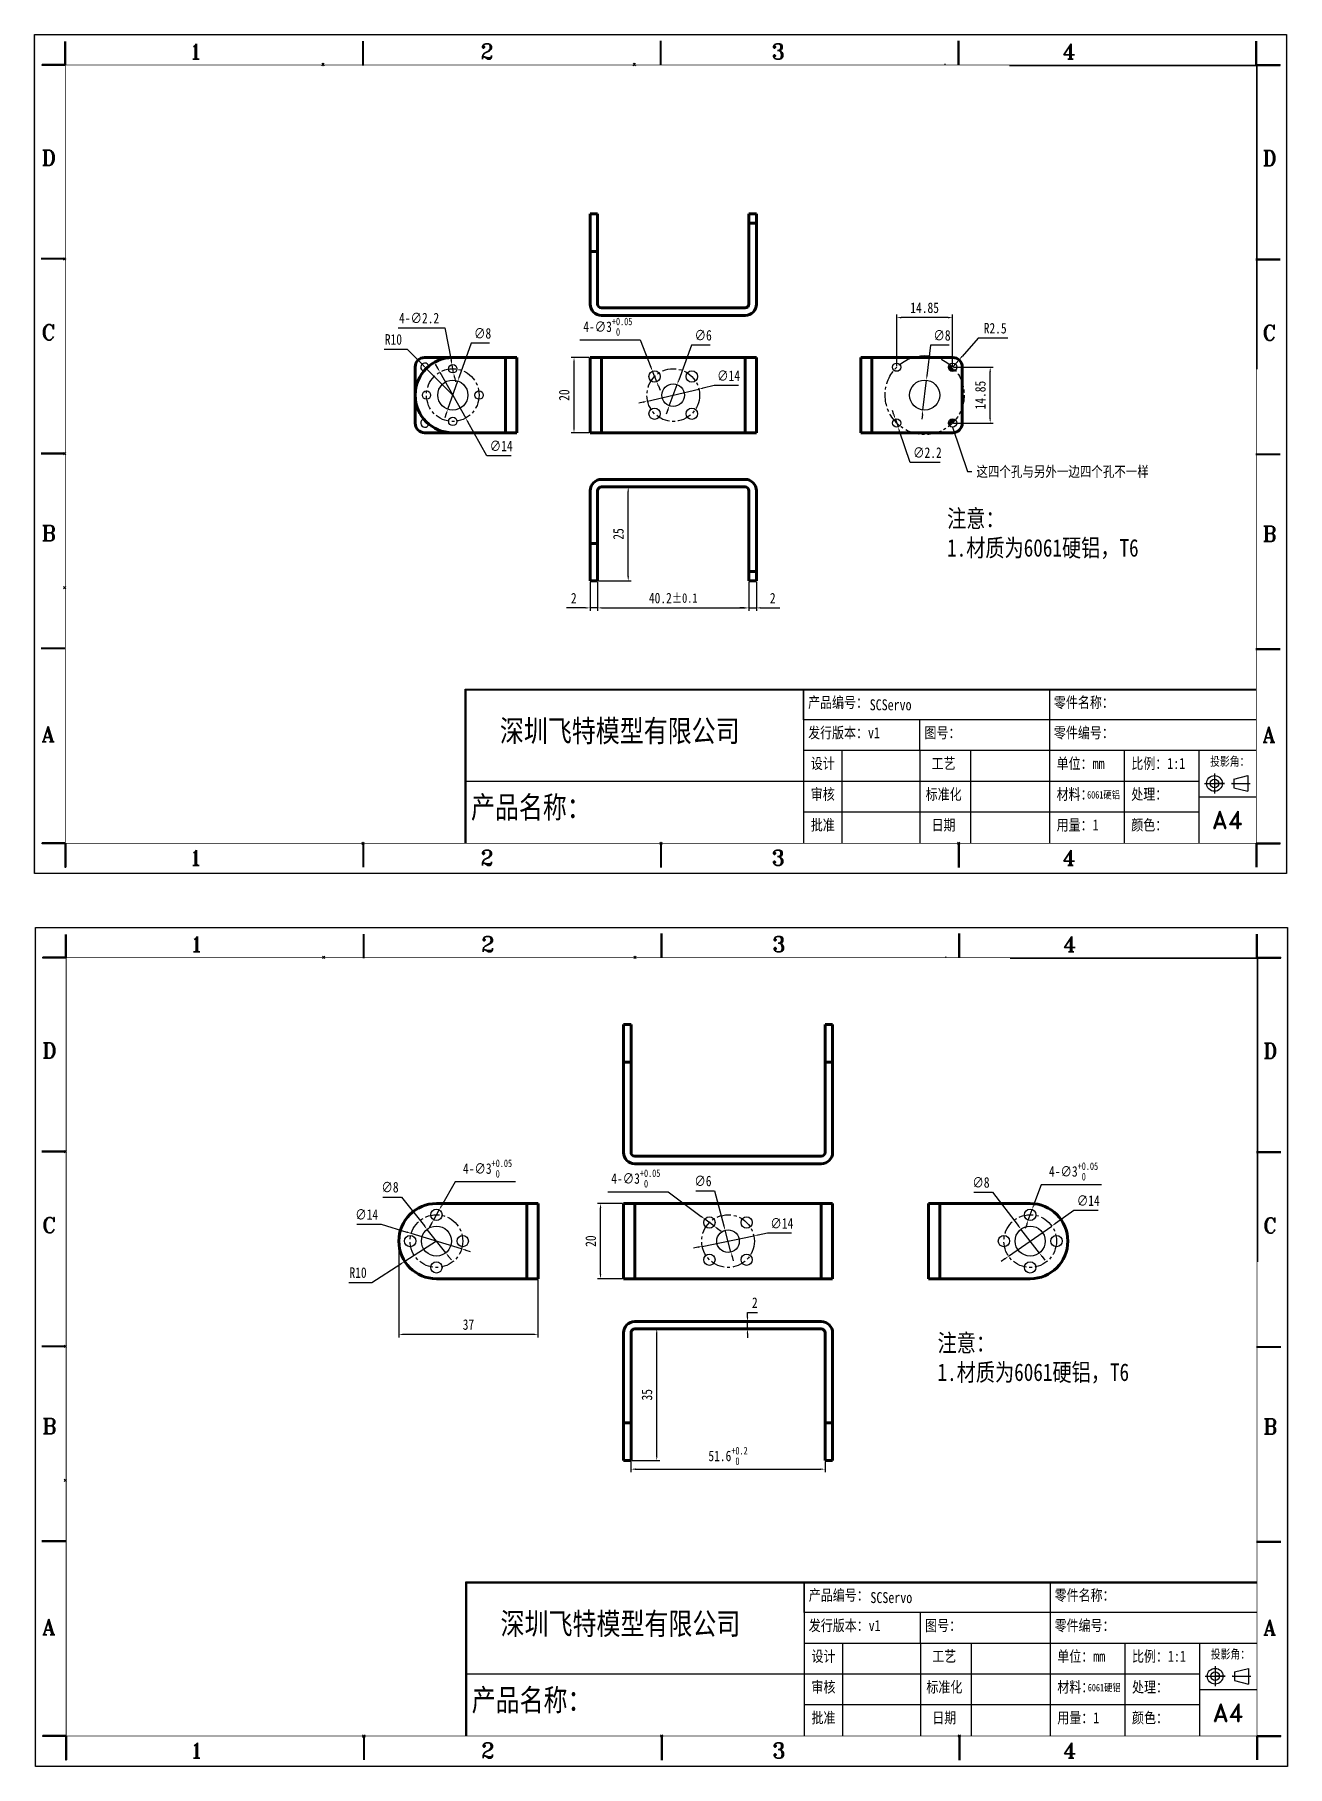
# Model space of a CAD drawing. Header units: millimetres. Extents: x 972 to 22744, y 47 to 2548.
# Drawn here: x 22411 to 22744.1, y 1638.7 to 2099.2 of the extents above; entities outside this region: 4.
import ezdxf

# ---------------------------------------------------------------- set-up
doc = ezdxf.new("R2010")
doc.units = ezdxf.units.MM
doc.header["$LTSCALE"] = 10
doc.header["$PDMODE"] = 3
doc.header["$PDSIZE"] = 0.3125
doc.linetypes.add('CENTER', pattern=[0.6, 0.375, -0.075, 0.075, -0.075])
doc.layers.get('0').update_dxf_attribs({"linetype": 'CONTINUOUS'})
doc.layers.get('Defpoints').update_dxf_attribs({"linetype": 'CONTINUOUS'})
for name, color, linetype in [('02___PRT_ALL_AXES', 7, 'CONTINUOUS'), ('1轮廓实线层', 7, 'CONTINUOUS'), ('Layer1', 7, 'CONTINUOUS')]:
    doc.layers.add(name, color=color, linetype=linetype)
doc.layers.add('7_ALL_FEATURES', color=7, linetype='CONTINUOUS', lineweight=100)
doc.layers.add('图框', color=7, linetype='CONTINUOUS', lineweight=30)
doc.styles.add('ROMAND', font='romand.shx')
doc.styles.add('ROMANT', font='romant.shx')
doc.styles.get("Standard").update_dxf_attribs({"font": 'txt', "width": 0.8})
doc.styles.add('TH_GBDIM', font='romans.shx', dxfattribs={"width": 0.8, "bigfont": 'gbcbig.shx'})
doc.dimstyles.new('lqq', dxfattribs={"dimscale": 0.8, "dimtxt": 3.5, "dimasz": 1.5, "dimexe": 1, "dimexo": 0.3, "dimgap": 1.5, "dimtad": 1, "dimtoh": 1, "dimdsep": 46, "dimtxsty": 'Standard', "dimcen": 2.5, "dimclrd": 4, "dimclre": 4, "dimclrt": 3, "dimazin": 2, "dimtfac": 0.714286, "dimtmove": 0, "dimatfit": 3, "dimfxl": 0, "dimtolj": 1, "dimtzin": 0, "dimlwd": -1, "dimlwe": -1, "dimarcsym": 0})

msp = doc.modelspace()

# ---------------------------------------------------------------- texts
at = {"lineweight": -3}
for s, height, style, p in [('1', 4.088, 'ROMANT', (22452.189, 2092.669)), ('2', 4.088, 'ROMANT', (22529.578, 2092.669)), ('3', 4.088, 'ROMANT', (22606.966, 2092.669)), ('4', 4.088, 'ROMANT', (22684.355, 2092.669)), ('D', 4.088, 'ROMANT', (22412.877, 2064.415)), ('D', 4.088, 'ROMANT', (22737.506, 2064.298)), ('C', 4.088, 'ROMANT', (22412.877, 2017.982)), ('C', 4.088, 'ROMANT', (22737.506, 2017.865)), ('B', 4.088, 'ROMANT', (22412.877, 1964.54)), ('B', 4.088, 'ROMANT', (22737.506, 1964.423)), ('A', 4.088, 'ROMANT', (22412.877, 1911.098)), ('A', 4.088, 'ROMANT', (22737.506, 1910.981)), ('A4', 4.6725, 'ROMAND', (22724.219, 1888.033)), ('1', 4.088, 'ROMANT', (22452.189, 1878.261)), ('2', 4.088, 'ROMANT', (22529.578, 1878.261)), ('3', 4.088, 'ROMANT', (22606.966, 1878.261)), ('4', 4.088, 'ROMANT', (22684.355, 1878.261)), ('1', 4.088, 'ROMANT', (22452.376, 1855.243)), ('2', 4.088, 'ROMANT', (22529.764, 1855.243)), ('3', 4.088, 'ROMANT', (22607.153, 1855.243)), ('4', 4.088, 'ROMANT', (22684.541, 1855.243)), ('D', 4.088, 'ROMANT', (22413.063, 1826.989)), ('D', 4.088, 'ROMANT', (22737.693, 1826.873)), ('C', 4.088, 'ROMANT', (22413.063, 1780.556)), ('C', 4.088, 'ROMANT', (22737.693, 1780.44)), ('B', 4.088, 'ROMANT', (22413.063, 1727.115)), ('B', 4.088, 'ROMANT', (22737.693, 1726.998)), ('A', 4.088, 'ROMANT', (22413.063, 1673.673)), ('A', 4.088, 'ROMANT', (22737.693, 1673.556)), ('A4', 4.6725, 'ROMAND', (22724.405, 1650.608)), ('1', 4.088, 'ROMANT', (22452.376, 1640.836)), ('2', 4.088, 'ROMANT', (22529.764, 1640.836)), ('3', 4.088, 'ROMANT', (22607.153, 1640.836)), ('4', 4.088, 'ROMANT', (22684.541, 1640.836))]:
    msp.add_text(s, height=height, dxfattribs=dict(at, style=style)).set_placement(p)
at = {"lineweight": -3, "attachment_point": 1}
for s, insert, char_height, width in [('{\\fSimSun|b0|i0|c134|p2;注意：\\P1.材质为6061硬铝，}T6', (22653.655, 1972.842), 4.67251, 64.35422), ('\\f宋体|b0|i0|c134|p2;产品编号：', (22616.694, 1923.066), 2.92032, 23.36256), ('SCServo', (22633.085, 1922.429), 2.9203, 23.36256), ('{\\fSimSun|b0|i0|c134|p2;零件名称：}', (22682.066, 1923.066), 2.92032, 40.22139), ('{\\fSimSun|b0|i0|c134|p2;深圳飞特模型有限公司}', (22534.752, 1916.946), 5.84064, 69.36788), ('{\\fSimSun|b0|i0|c134|p2;发行版本：}v1{\\fSimSun|b0|i0|c134|p2;}', (22616.694, 1915.006), 2.92032, 23.36256), ('\\f宋体|b0|i0|c134|p2;图号：', (22647.64, 1915.006), 2.92032, 23.36256), ('\\f宋体|b0|i0|c134|p2;零件编号：', (22682.066, 1915.006), 2.92032, 23.36256), ('\\f宋体|b0|i0|c134|p2;设计', (22617.413, 1906.829), 2.92032, 23.36256), ('\\f宋体|b0|i0|c134|p2;工艺', (22649.529, 1906.829), 2.92032, 23.36256), ('{\\fSimSun|b0|i0|c134|p2;单位：}mm{\\fSimSun|b0|i0|c134|p2;}', (22682.785, 1906.829), 2.92032, 23.36256), ('{\\fSimSun|b0|i0|c134|p2;比例：1:1}', (22702.643, 1906.829), 2.92032, 23.36256), ('\\f宋体|b0|i0|c134|p2;投影角：', (22723.586, 1907.086), 2.33626, 23.36256), ('\\f宋体|b0|i0|c134|p2;产品名称：', (22527.054, 1896.651), 5.84064, 69.36788), ('\\f宋体|b0|i0|c134|p2;审核', (22617.413, 1898.652), 2.92032, 23.36256), ('\\f宋体|b0|i0|c134|p2;标准化', (22647.971, 1898.652), 2.92032, 23.36256), ('{\\fSimSun|b0|i0|c134|p2;材料：}', (22682.785, 1898.652), 2.92032, 23.36256), ('{\\fSimSun|b0|i0|c134|p2;6061硬铝}', (22690.894, 1898.023), 1.98582, 15.88654), ('\\f宋体|b0|i0|c134|p2;处理：', (22702.643, 1898.652), 2.92032, 23.36256), ('\\f宋体|b0|i0|c134|p2;批准', (22617.413, 1890.475), 2.92032, 23.36256), ('\\f宋体|b0|i0|c134|p2;日期', (22649.529, 1890.475), 2.92032, 23.36256), ('{\\fSimSun|b0|i0|c134|p2;用量：1}', (22682.785, 1890.475), 2.92032, 23.36256), ('\\f宋体|b0|i0|c134|p2;颜色：', (22702.643, 1890.475), 2.92032, 23.36256), ('{\\fSimSun|b0|i0|c134|p2;注意：\\P1.材质为6061硬铝，}T6', (22651.122, 1753.608), 4.67251, 64.35422), ('\\f宋体|b0|i0|c134|p2;产品编号：', (22616.88, 1685.641), 2.92032, 23.36256), ('{\\fSimSun|b0|i0|c134|p2;零件名称：}', (22682.252, 1685.641), 2.92032, 40.22139), ('SCServo', (22633.272, 1685.003), 2.9203, 23.36256), ('{\\fSimSun|b0|i0|c134|p2;深圳飞特模型有限公司}', (22534.939, 1679.52), 5.84064, 69.36788), ('{\\fSimSun|b0|i0|c134|p2;发行版本：}v1{\\fSimSun|b0|i0|c134|p2;}', (22616.88, 1677.581), 2.92032, 23.36256), ('\\f宋体|b0|i0|c134|p2;图号：', (22647.826, 1677.581), 2.92032, 23.36256), ('\\f宋体|b0|i0|c134|p2;零件编号：', (22682.252, 1677.581), 2.92032, 23.36256), ('\\f宋体|b0|i0|c134|p2;设计', (22617.599, 1669.404), 2.92032, 23.36256), ('\\f宋体|b0|i0|c134|p2;工艺', (22649.715, 1669.404), 2.92032, 23.36256), ('{\\fSimSun|b0|i0|c134|p2;单位：}mm{\\fSimSun|b0|i0|c134|p2;}', (22682.971, 1669.404), 2.92032, 23.36256), ('{\\fSimSun|b0|i0|c134|p2;比例：1:1}', (22702.83, 1669.404), 2.92032, 23.36256), ('\\f宋体|b0|i0|c134|p2;投影角：', (22723.772, 1669.66), 2.33626, 23.36256), ('\\f宋体|b0|i0|c134|p2;产品名称：', (22527.241, 1659.226), 5.84064, 69.36788), ('\\f宋体|b0|i0|c134|p2;审核', (22617.599, 1661.227), 2.92032, 23.36256), ('\\f宋体|b0|i0|c134|p2;标准化', (22648.157, 1661.227), 2.92032, 23.36256), ('{\\fSimSun|b0|i0|c134|p2;材料：}', (22682.971, 1661.227), 2.92032, 23.36256), ('{\\fSimSun|b0|i0|c134|p2;6061硬铝}', (22691.081, 1660.598), 1.98582, 15.88654), ('\\f宋体|b0|i0|c134|p2;处理：', (22702.83, 1661.227), 2.92032, 23.36256), ('\\f宋体|b0|i0|c134|p2;批准', (22617.599, 1653.05), 2.92032, 23.36256), ('\\f宋体|b0|i0|c134|p2;日期', (22649.715, 1653.05), 2.92032, 23.36256), ('{\\fSimSun|b0|i0|c134|p2;用量：1}', (22682.971, 1653.05), 2.92032, 23.36256), ('\\f宋体|b0|i0|c134|p2;颜色：', (22702.83, 1653.05), 2.92032, 23.36256)]:
    msp.add_mtext(s, dxfattribs=dict(at, insert=insert, char_height=char_height, width=width))
at = {"layer": '1轮廓实线层', "color": 3, "lineweight": -3, "char_height": 3.5, "style": 'TH_GBDIM'}
for insert, attachment_point in [((18923.57, 2547.887), 9), ((7021.981, 2158.496), 1), ((971.716, 241.601), 9), ((2488.735, 47.001), 9)]:
    msp.add_mtext('\\A1;', dxfattribs=dict(at, insert=insert, attachment_point=attachment_point))
at = {"layer": '1轮廓实线层', "color": 3, "lineweight": -3, "insert": (22661.458, 1984.401), "char_height": 2.8, "attachment_point": 1}
msp.add_mtext('{\\fSimSun|b0|i0|c134|p54;这四个孔与另外一边四个孔不一样}', dxfattribs=at)

# ---------------------------------------------------------------- blocks, each defined once
blk = doc.blocks.new('*D11')
at = {"layer": '1轮廓实线层', "color": 4}
for p, q in [((22518.22, 2010.48), (22517.63, 2011.53)), ((22518.8, 2009.43), (22525.66, 1997.22)), ((22531.28, 1987.21), (22526.24, 1996.18)), ((22537.71, 1987.21), (22531.28, 1987.21))]:
    blk.add_line(p, q, dxfattribs=at)
at = {"layer": '1轮廓实线层', "color": 4, "lineweight": -3}
for points in [[(22518.39, 2010.58), (22518.04, 2010.38), (22518.8, 2009.43)], [(22526.42, 1996.28), (22526.07, 1996.08), (22525.66, 1997.22)]]:
    blk.add_solid(points, dxfattribs=at)
at = {"layer": 'Defpoints', "color": 0, "lineweight": -3}
for p in [(22518.8, 2009.43), (22525.66, 1997.22)]:
    blk.add_point(p, dxfattribs=at)
at = {"layer": '1轮廓实线层', "color": 3, "lineweight": -3, "insert": (22535.09, 1989.81), "char_height": 2.8, "attachment_point": 5}
blk.add_mtext('\\A1;∅14', dxfattribs=at)
blk = doc.blocks.new('*D12')
at = {"layer": '1轮廓实线层', "color": 4}
for p, q in [((22561.98, 1978.9), (22569.67, 1978.9)), ((22568.87, 1955.1), (22568.87, 1977.7)), ((22560.98, 1953.9), (22569.67, 1953.9))]:
    blk.add_line(p, q, dxfattribs=at)
at = {"layer": '1轮廓实线层', "color": 4, "lineweight": -3}
for points in [[(22568.67, 1977.7), (22569.07, 1977.7), (22568.87, 1978.9)], [(22568.67, 1955.1), (22569.07, 1955.1), (22568.87, 1953.9)]]:
    blk.add_solid(points, dxfattribs=at)
at = {"layer": 'Defpoints', "color": 0, "lineweight": -3}
for p in [(22561.74, 1978.9), (22568.87, 1978.9), (22560.74, 1953.9)]:
    blk.add_point(p, dxfattribs=at)
at = {"layer": '1轮廓实线层', "color": 3, "lineweight": -3, "insert": (22566.27, 1966.4), "char_height": 2.8, "attachment_point": 5, "rotation": 90}
blk.add_mtext('\\A1;25', dxfattribs=at)
blk = doc.blocks.new('*D13')
at = {"layer": '1轮廓实线层', "color": 4}
for p, q in [((22556.02, 2017.99), (22572.05, 2017.99)), ((22572.05, 2017.99), (22574.9, 2010.79)), ((22576.44, 2006.88), (22575.34, 2009.67)), ((22576.88, 2005.77), (22577.33, 2004.65))]:
    blk.add_line(p, q, dxfattribs=at)
at = {"layer": '1轮廓实线层', "color": 4, "lineweight": -3}
for points in [[(22575.08, 2010.86), (22574.71, 2010.72), (22575.34, 2009.67)], [(22577.07, 2005.84), (22576.7, 2005.69), (22576.44, 2006.88)]]:
    blk.add_solid(points, dxfattribs=at)
at = {"layer": 'Defpoints', "color": 0, "lineweight": -3}
for p in [(22575.34, 2009.67), (22576.44, 2006.88)]:
    blk.add_point(p, dxfattribs=at)
at = {"layer": '1轮廓实线层', "color": 3, "lineweight": -3, "insert": (22563.44, 2021.52), "char_height": 2.8, "attachment_point": 5}
blk.add_mtext('\\A1;4-∅3{\\H2.000001;\\S+0.05^  0;}', dxfattribs=at)
blk = doc.blocks.new('*D14')
at = {"layer": '1轮廓实线层', "color": 4}
for p, q in [((22574.03, 2001.73), (22587.66, 2004.93)), ((22591.74, 2005.89), (22588.82, 2005.2)), ((22598.17, 2005.89), (22591.74, 2005.89)), ((22572.86, 2001.45), (22571.69, 2001.18))]:
    blk.add_line(p, q, dxfattribs=at)
at = {"layer": '1轮廓实线层', "color": 4, "lineweight": -3}
for points in [[(22588.78, 2005.4), (22588.87, 2005.01), (22587.66, 2004.93)], [(22572.81, 2001.65), (22572.9, 2001.26), (22574.03, 2001.73)]]:
    blk.add_solid(points, dxfattribs=at)
at = {"layer": 'Defpoints', "color": 0, "lineweight": -3}
for p in [(22587.66, 2004.93), (22574.03, 2001.73)]:
    blk.add_point(p, dxfattribs=at)
at = {"layer": '1轮廓实线层', "color": 3, "lineweight": -3, "insert": (22595.55, 2008.49), "char_height": 2.8, "attachment_point": 5}
blk.add_mtext('\\A1;∅14', dxfattribs=at)
blk = doc.blocks.new('*D15')
at = {"layer": '1轮廓实线层', "color": 4}
for p, q in [((22585.74, 2016.63), (22582.29, 2007.27)), ((22590.67, 2016.63), (22585.74, 2016.63)), ((22579.8, 2000.51), (22581.88, 2006.14)), ((22579.39, 1999.39), (22578.97, 1998.26))]:
    blk.add_line(p, q, dxfattribs=at)
at = {"layer": '1轮廓实线层', "color": 4, "lineweight": -3}
for points in [[(22582.1, 2007.34), (22582.48, 2007.2), (22581.88, 2006.14)], [(22579.2, 1999.46), (22579.58, 1999.32), (22579.8, 2000.51)]]:
    blk.add_solid(points, dxfattribs=at)
at = {"layer": 'Defpoints', "color": 0, "lineweight": -3}
for p in [(22581.88, 2006.14), (22579.8, 2000.51)]:
    blk.add_point(p, dxfattribs=at)
at = {"layer": '1轮廓实线层', "color": 3, "lineweight": -3, "insert": (22588.81, 2019.23), "char_height": 2.8, "attachment_point": 5}
blk.add_mtext('\\A1;∅6', dxfattribs=at)
blk = doc.blocks.new('*D16')
at = {"layer": '1轮廓实线层', "color": 4}
for p, q in [((22661.89, 2018.5), (22657.63, 2013.62)), ((22669.81, 2018.5), (22661.89, 2018.5)), ((22655.19, 2010.83), (22656.84, 2012.71))]:
    blk.add_line(p, q, dxfattribs=at)
at = {"layer": '1轮廓实线层', "color": 4, "lineweight": -3}
blk.add_solid([(22657.48, 2013.75), (22657.78, 2013.48), (22656.84, 2012.71)], dxfattribs=at)
at = {"layer": 'Defpoints', "color": 0, "lineweight": -3}
for p in [(22656.84, 2012.71), (22655.19, 2010.83)]:
    blk.add_point(p, dxfattribs=at)
at = {"layer": '1轮廓实线层', "color": 3, "lineweight": -3, "insert": (22666.45, 2021.1), "char_height": 2.8, "attachment_point": 5}
blk.add_mtext('\\A1;R2.5', dxfattribs=at)
blk = doc.blocks.new('*D17')
at = {"layer": '1轮廓实线层', "color": 4}
for p, q in [((22639.52, 1998.08), (22639.13, 1999.21)), ((22639.91, 1996.94), (22640.62, 1994.86)), ((22643.86, 1985.42), (22641.01, 1993.73)), ((22651.78, 1985.42), (22643.86, 1985.42))]:
    blk.add_line(p, q, dxfattribs=at)
at = {"layer": '1轮廓实线层', "color": 4, "lineweight": -3}
for points in [[(22639.71, 1998.14), (22639.33, 1998.01), (22639.91, 1996.94)], [(22641.2, 1993.79), (22640.82, 1993.66), (22640.62, 1994.86)]]:
    blk.add_solid(points, dxfattribs=at)
at = {"layer": 'Defpoints', "color": 0, "lineweight": -3}
for p in [(22639.91, 1996.94), (22640.62, 1994.86)]:
    blk.add_point(p, dxfattribs=at)
at = {"layer": '1轮廓实线层', "color": 3, "lineweight": -3, "insert": (22648.42, 1988.02), "char_height": 2.8, "attachment_point": 5}
blk.add_mtext('\\A1;∅2.2', dxfattribs=at)
blk = doc.blocks.new('*D18')
at = {"layer": '1轮廓实线层', "color": 4}
for p, q in [((22640.27, 2010.99), (22640.27, 2024.74)), ((22653.92, 2023.94), (22641.47, 2023.94)), ((22655.12, 2010.99), (22655.12, 2024.74))]:
    blk.add_line(p, q, dxfattribs=at)
at = {"layer": '1轮廓实线层', "color": 4, "lineweight": -3}
for points in [[(22641.47, 2024.14), (22641.47, 2023.74), (22640.27, 2023.94)], [(22653.92, 2024.14), (22653.92, 2023.74), (22655.12, 2023.94)]]:
    blk.add_solid(points, dxfattribs=at)
at = {"layer": 'Defpoints', "color": 0, "lineweight": -3}
for p in [(22640.27, 2023.94), (22640.27, 2010.75), (22655.12, 2010.75)]:
    blk.add_point(p, dxfattribs=at)
at = {"layer": '1轮廓实线层', "color": 3, "lineweight": -3, "insert": (22647.69, 2026.54), "char_height": 2.8, "attachment_point": 5}
blk.add_mtext('\\A1;14.85', dxfattribs=at)
blk = doc.blocks.new('*D19')
at = {"layer": '1轮廓实线层', "color": 4}
for p, q in [((22655.36, 2010.75), (22665.92, 2010.75)), ((22665.12, 1997.1), (22665.12, 2009.55)), ((22655.36, 1995.9), (22665.92, 1995.9))]:
    blk.add_line(p, q, dxfattribs=at)
at = {"layer": '1轮廓实线层', "color": 4, "lineweight": -3}
for points in [[(22664.92, 2009.55), (22665.32, 2009.55), (22665.12, 2010.75)], [(22664.92, 1997.1), (22665.32, 1997.1), (22665.12, 1995.9)]]:
    blk.add_solid(points, dxfattribs=at)
at = {"layer": 'Defpoints', "color": 0, "lineweight": -3}
for p in [(22655.12, 2010.75), (22665.12, 2010.75), (22655.12, 1995.9)]:
    blk.add_point(p, dxfattribs=at)
at = {"layer": '1轮廓实线层', "color": 3, "lineweight": -3, "insert": (22662.52, 2003.33), "char_height": 2.8, "attachment_point": 5, "rotation": 90}
blk.add_mtext('\\A1;14.85', dxfattribs=at)
blk = doc.blocks.new('*D20')
at = {"layer": '1轮廓实线层', "color": 4}
for p, q in [((22649.24, 2016.6), (22648.3, 2008.49)), ((22654.18, 2016.6), (22649.24, 2016.6)), ((22647.23, 1999.36), (22648.16, 2007.3)), ((22647.09, 1998.16), (22646.95, 1996.97))]:
    blk.add_line(p, q, dxfattribs=at)
at = {"layer": '1轮廓实线层', "color": 4, "lineweight": -3}
for points in [[(22648.1, 2008.52), (22648.49, 2008.47), (22648.16, 2007.3)], [(22646.89, 1998.19), (22647.29, 1998.14), (22647.23, 1999.36)]]:
    blk.add_solid(points, dxfattribs=at)
at = {"layer": 'Defpoints', "color": 0, "lineweight": -3}
for p in [(22648.16, 2007.3), (22647.23, 1999.36)]:
    blk.add_point(p, dxfattribs=at)
at = {"layer": '1轮廓实线层', "color": 3, "lineweight": -3, "insert": (22652.31, 2019.2), "char_height": 2.8, "attachment_point": 5}
blk.add_mtext('\\A1;∅8', dxfattribs=at)
blk = doc.blocks.new('*D21')
at = {"layer": '1轮廓实线层', "color": 4}
for p, q in [((22504.01, 2015.52), (22510.06, 2015.52)), ((22510.06, 2015.52), (22514.32, 2011.26)), ((22522.23, 2003.33), (22515.17, 2010.41))]:
    blk.add_line(p, q, dxfattribs=at)
at = {"layer": '1轮廓实线层', "color": 4, "lineweight": -3}
blk.add_solid([(22514.46, 2011.4), (22514.18, 2011.11), (22515.17, 2010.41)], dxfattribs=at)
at = {"layer": 'Defpoints', "color": 0, "lineweight": -3}
for p in [(22515.17, 2010.41), (22522.23, 2003.33)]:
    blk.add_point(p, dxfattribs=at)
at = {"layer": '1轮廓实线层', "color": 3, "lineweight": -3, "insert": (22506.44, 2018.12), "char_height": 2.8, "attachment_point": 5}
blk.add_mtext('\\A1;R10', dxfattribs=at)
blk = doc.blocks.new('*D22')
at = {"layer": '1轮廓实线层', "color": 4}
for p, q in [((22507.67, 2021.2), (22520.07, 2021.2)), ((22520.07, 2021.2), (22521.78, 2012.58)), ((22522.45, 2009.25), (22522.02, 2011.41)), ((22522.68, 2008.07), (22522.91, 2006.9))]:
    blk.add_line(p, q, dxfattribs=at)
at = {"layer": '1轮廓实线层', "color": 4, "lineweight": -3}
for points in [[(22521.98, 2012.62), (22521.58, 2012.55), (22522.02, 2011.41)], [(22522.88, 2008.11), (22522.48, 2008.03), (22522.45, 2009.25)]]:
    blk.add_solid(points, dxfattribs=at)
at = {"layer": 'Defpoints', "color": 0, "lineweight": -3}
for p in [(22522.02, 2011.41), (22522.45, 2009.25)]:
    blk.add_point(p, dxfattribs=at)
at = {"layer": '1轮廓实线层', "color": 3, "lineweight": -3, "insert": (22513.27, 2023.8), "char_height": 2.8, "attachment_point": 5}
blk.add_mtext('\\A1;4-∅2.2', dxfattribs=at)
blk = doc.blocks.new('*D23')
at = {"layer": '1轮廓实线层', "color": 4}
for p, q in [((22527.09, 2017.13), (22523.96, 2008.23)), ((22532.02, 2017.13), (22527.09, 2017.13)), ((22520.9, 1999.56), (22523.56, 2007.1)), ((22520.5, 1998.42), (22520.11, 1997.29))]:
    blk.add_line(p, q, dxfattribs=at)
at = {"layer": '1轮廓实线层', "color": 4, "lineweight": -3}
for points in [[(22523.77, 2008.3), (22524.14, 2008.17), (22523.56, 2007.1)], [(22520.32, 1998.49), (22520.69, 1998.36), (22520.9, 1999.56)]]:
    blk.add_solid(points, dxfattribs=at)
at = {"layer": 'Defpoints', "color": 0, "lineweight": -3}
for p in [(22523.56, 2007.1), (22520.9, 1999.56)]:
    blk.add_point(p, dxfattribs=at)
at = {"layer": '1轮廓实线层', "color": 3, "lineweight": -3, "insert": (22530.15, 2019.73), "char_height": 2.8, "attachment_point": 5}
blk.add_mtext('\\A1;∅8', dxfattribs=at)
blk = doc.blocks.new('*D24')
at = {"layer": '1轮廓实线层', "color": 4}
for p, q in [((22558.5, 2013.33), (22553.66, 2013.33)), ((22554.46, 1994.53), (22554.46, 2012.13)), ((22558.5, 1993.33), (22553.66, 1993.33))]:
    blk.add_line(p, q, dxfattribs=at)
at = {"layer": '1轮廓实线层', "color": 4, "lineweight": -3}
for points in [[(22554.26, 2012.13), (22554.66, 2012.13), (22554.46, 2013.33)], [(22554.26, 1994.53), (22554.66, 1994.53), (22554.46, 1993.33)]]:
    blk.add_solid(points, dxfattribs=at)
at = {"layer": 'Defpoints', "color": 0, "lineweight": -3}
for p in [(22554.46, 2013.33), (22558.74, 2013.33), (22558.74, 1993.33)]:
    blk.add_point(p, dxfattribs=at)
at = {"layer": '1轮廓实线层', "color": 3, "lineweight": -3, "insert": (22551.86, 2003.33), "char_height": 2.8, "attachment_point": 5, "rotation": 90}
blk.add_mtext('\\A1;20', dxfattribs=at)
blk = doc.blocks.new('*D25')
at = {"layer": '1轮廓实线层', "color": 4}
for p, q in [((22600.94, 1953.42), (22600.94, 1945.94)), ((22602.94, 1953.66), (22602.94, 1945.94)), ((22599.74, 1946.74), (22598.54, 1946.74)), ((22600.94, 1946.74), (22602.94, 1946.74)), ((22604.14, 1946.74), (22609.23, 1946.74))]:
    blk.add_line(p, q, dxfattribs=at)
at = {"layer": '1轮廓实线层', "color": 4, "lineweight": -3}
for points in [[(22599.74, 1946.94), (22599.74, 1946.54), (22600.94, 1946.74)], [(22604.14, 1946.94), (22604.14, 1946.54), (22602.94, 1946.74)]]:
    blk.add_solid(points, dxfattribs=at)
at = {"layer": 'Defpoints', "color": 0, "lineweight": -3}
for p in [(22600.94, 1953.66), (22602.94, 1953.9), (22602.94, 1946.74)]:
    blk.add_point(p, dxfattribs=at)
at = {"layer": '1轮廓实线层', "color": 3, "lineweight": -3, "insert": (22607.29, 1949.34), "char_height": 2.8, "attachment_point": 5}
blk.add_mtext('\\A1;2', dxfattribs=at)
blk = doc.blocks.new('*D26')
at = {"layer": '1轮廓实线层', "color": 4}
for p, q in [((22558.74, 1953.66), (22558.74, 1945.94)), ((22560.74, 1953.66), (22560.74, 1945.94)), ((22557.54, 1946.74), (22552.45, 1946.74)), ((22560.74, 1946.74), (22558.74, 1946.74)), ((22561.94, 1946.74), (22563.14, 1946.74))]:
    blk.add_line(p, q, dxfattribs=at)
at = {"layer": '1轮廓实线层', "color": 4, "lineweight": -3}
for points in [[(22557.54, 1946.94), (22557.54, 1946.54), (22558.74, 1946.74)], [(22561.94, 1946.94), (22561.94, 1946.54), (22560.74, 1946.74)]]:
    blk.add_solid(points, dxfattribs=at)
at = {"layer": 'Defpoints', "color": 0, "lineweight": -3}
for p in [(22558.74, 1953.9), (22560.74, 1953.9), (22558.74, 1946.74)]:
    blk.add_point(p, dxfattribs=at)
at = {"layer": '1轮廓实线层', "color": 3, "lineweight": -3, "insert": (22554.39, 1949.34), "char_height": 2.8, "attachment_point": 5}
blk.add_mtext('\\A1;2', dxfattribs=at)
blk = doc.blocks.new('*D27')
at = {"layer": '1轮廓实线层', "color": 4}
for p, q in [((22560.74, 1953.66), (22560.74, 1945.94)), ((22600.94, 1953.66), (22600.94, 1945.94)), ((22561.94, 1946.74), (22599.74, 1946.74))]:
    blk.add_line(p, q, dxfattribs=at)
at = {"layer": '1轮廓实线层', "color": 4, "lineweight": -3}
for points in [[(22561.94, 1946.94), (22561.94, 1946.54), (22560.74, 1946.74)], [(22599.74, 1946.94), (22599.74, 1946.54), (22600.94, 1946.74)]]:
    blk.add_solid(points, dxfattribs=at)
at = {"layer": 'Defpoints', "color": 0, "lineweight": -3}
for p in [(22560.74, 1953.9), (22600.94, 1953.9), (22600.94, 1946.74)]:
    blk.add_point(p, dxfattribs=at)
at = {"layer": '1轮廓实线层', "color": 3, "lineweight": -3, "insert": (22580.84, 1949.34), "char_height": 2.8, "attachment_point": 5}
blk.add_mtext('\\A1;40.2{\\H2.520000;±0.1}', dxfattribs=at)
blk = doc.blocks.new('*D28')
at = {"layer": '1轮廓实线层', "color": 4}
for p, q in [((22570.85, 1754.98), (22577.26, 1754.98)), ((22576.46, 1721.18), (22576.46, 1753.78)), ((22569.85, 1719.98), (22577.26, 1719.98))]:
    blk.add_line(p, q, dxfattribs=at)
at = {"layer": '1轮廓实线层', "color": 4, "lineweight": -3}
for points in [[(22576.26, 1753.78), (22576.66, 1753.78), (22576.46, 1754.98)], [(22576.26, 1721.18), (22576.66, 1721.18), (22576.46, 1719.98)]]:
    blk.add_solid(points, dxfattribs=at)
at = {"layer": 'Defpoints', "color": 0, "lineweight": -3}
for p in [(22570.61, 1754.98), (22576.46, 1754.98), (22569.61, 1719.98)]:
    blk.add_point(p, dxfattribs=at)
at = {"layer": '1轮廓实线层', "color": 3, "lineweight": -3, "insert": (22573.86, 1737.48), "char_height": 2.8, "attachment_point": 5, "rotation": 90}
blk.add_mtext('\\A1;35', dxfattribs=at)
blk = doc.blocks.new('*D29')
at = {"layer": '1轮廓实线层', "color": 4}
for p, q in [((22496.72, 1782.82), (22503.15, 1782.82)), ((22503.15, 1782.82), (22510.04, 1780.72)), ((22524.58, 1776.3), (22511.19, 1780.37)), ((22525.73, 1775.95), (22526.88, 1775.6))]:
    blk.add_line(p, q, dxfattribs=at)
at = {"layer": '1轮廓实线层', "color": 4, "lineweight": -3}
for points in [[(22510.1, 1780.92), (22509.98, 1780.53), (22511.19, 1780.37)], [(22525.79, 1776.14), (22525.67, 1775.76), (22524.58, 1776.3)]]:
    blk.add_solid(points, dxfattribs=at)
at = {"layer": 'Defpoints', "color": 0, "lineweight": -3}
for p in [(22511.19, 1780.37), (22524.58, 1776.3)]:
    blk.add_point(p, dxfattribs=at)
at = {"layer": '1轮廓实线层', "color": 3, "lineweight": -3, "insert": (22499.33, 1785.42), "char_height": 2.8, "attachment_point": 5}
blk.add_mtext('\\A1;∅14', dxfattribs=at)
blk = doc.blocks.new('*D30')
at = {"layer": '1轮廓实线层', "color": 4}
for p, q in [((22670.03, 1774.32), (22681.49, 1782.36)), ((22687.4, 1786.51), (22682.47, 1783.05)), ((22693.83, 1786.51), (22687.4, 1786.51)), ((22669.05, 1773.63), (22668.06, 1772.94))]:
    blk.add_line(p, q, dxfattribs=at)
at = {"layer": '1轮廓实线层', "color": 4, "lineweight": -3}
for points in [[(22682.36, 1783.21), (22682.59, 1782.88), (22681.49, 1782.36)], [(22668.93, 1773.79), (22669.16, 1773.46), (22670.03, 1774.32)]]:
    blk.add_solid(points, dxfattribs=at)
at = {"layer": 'Defpoints', "color": 0, "lineweight": -3}
for p in [(22681.49, 1782.36), (22670.03, 1774.32)]:
    blk.add_point(p, dxfattribs=at)
at = {"layer": '1轮廓实线层', "color": 3, "lineweight": -3, "insert": (22691.21, 1789.11), "char_height": 2.8, "attachment_point": 5}
blk.add_mtext('\\A1;∅14', dxfattribs=at)
blk = doc.blocks.new('*D31')
at = {"layer": '1轮廓实线层', "color": 4}
for p, q in [((22588.55, 1776.95), (22602.27, 1779.73)), ((22605.9, 1780.46), (22603.45, 1779.96)), ((22612.32, 1780.46), (22605.9, 1780.46)), ((22587.38, 1776.71), (22586.2, 1776.47))]:
    blk.add_line(p, q, dxfattribs=at)
at = {"layer": '1轮廓实线层', "color": 4, "lineweight": -3}
for points in [[(22603.41, 1780.16), (22603.49, 1779.77), (22602.27, 1779.73)], [(22587.34, 1776.91), (22587.42, 1776.52), (22588.55, 1776.95)]]:
    blk.add_solid(points, dxfattribs=at)
at = {"layer": 'Defpoints', "color": 0, "lineweight": -3}
for p in [(22602.27, 1779.73), (22588.55, 1776.95)]:
    blk.add_point(p, dxfattribs=at)
at = {"layer": '1轮廓实线层', "color": 3, "lineweight": -3, "insert": (22609.71, 1783.06), "char_height": 2.8, "attachment_point": 5}
blk.add_mtext('\\A1;∅14', dxfattribs=at)
blk = doc.blocks.new('*D32')
at = {"layer": '1轮廓实线层', "color": 4}
for p, q in [((22678.67, 1793.34), (22676.68, 1787.88)), ((22694.7, 1793.34), (22678.67, 1793.34)), ((22674.83, 1782.8), (22674.42, 1781.67)), ((22675.24, 1783.93), (22676.27, 1786.75))]:
    blk.add_line(p, q, dxfattribs=at)
at = {"layer": '1轮廓实线层', "color": 4, "lineweight": -3}
for points in [[(22676.49, 1787.94), (22676.87, 1787.81), (22676.27, 1786.75)], [(22674.65, 1782.87), (22675.02, 1782.73), (22675.24, 1783.93)]]:
    blk.add_solid(points, dxfattribs=at)
at = {"layer": 'Defpoints', "color": 0, "lineweight": -3}
for p in [(22675.24, 1783.93), (22676.27, 1786.75)]:
    blk.add_point(p, dxfattribs=at)
at = {"layer": '1轮廓实线层', "color": 3, "lineweight": -3, "insert": (22687.29, 1796.88), "char_height": 2.8, "attachment_point": 5}
blk.add_mtext('\\A1;4-∅3{\\H2.000001;\\S+0.05^  0;}', dxfattribs=at)
blk = doc.blocks.new('*D33')
at = {"layer": '1轮廓实线层', "color": 4}
for p, q in [((22660.8, 1791.33), (22665.73, 1791.33)), ((22665.73, 1791.33), (22672.58, 1782.46)), ((22678.2, 1775.17), (22673.31, 1781.5)), ((22678.93, 1774.22), (22679.67, 1773.27))]:
    blk.add_line(p, q, dxfattribs=at)
at = {"layer": '1轮廓实线层', "color": 4, "lineweight": -3}
for points in [[(22672.74, 1782.58), (22672.42, 1782.33), (22673.31, 1781.5)], [(22679.09, 1774.34), (22678.78, 1774.1), (22678.2, 1775.17)]]:
    blk.add_solid(points, dxfattribs=at)
at = {"layer": 'Defpoints', "color": 0, "lineweight": -3}
for p in [(22673.31, 1781.5), (22678.2, 1775.17)]:
    blk.add_point(p, dxfattribs=at)
at = {"layer": '1轮廓实线层', "color": 3, "lineweight": -3, "insert": (22662.67, 1793.93), "char_height": 2.8, "attachment_point": 5}
blk.add_mtext('\\A1;∅8', dxfattribs=at)
blk = doc.blocks.new('*D34')
at = {"layer": '1轮廓实线层', "color": 4}
for p, q in [((22503.66, 1790.06), (22508.6, 1790.06)), ((22508.6, 1790.06), (22514.66, 1782.41)), ((22520.37, 1775.2), (22515.4, 1781.47)), ((22521.11, 1774.26), (22521.86, 1773.32))]:
    blk.add_line(p, q, dxfattribs=at)
at = {"layer": '1轮廓实线层', "color": 4, "lineweight": -3}
for points in [[(22514.81, 1782.54), (22514.5, 1782.29), (22515.4, 1781.47)], [(22521.27, 1774.39), (22520.96, 1774.14), (22520.37, 1775.2)]]:
    blk.add_solid(points, dxfattribs=at)
at = {"layer": 'Defpoints', "color": 0, "lineweight": -3}
for p in [(22515.4, 1781.47), (22520.37, 1775.2)]:
    blk.add_point(p, dxfattribs=at)
at = {"layer": '1轮廓实线层', "color": 3, "lineweight": -3, "insert": (22505.53, 1792.66), "char_height": 2.8, "attachment_point": 5}
blk.add_mtext('\\A1;∅8', dxfattribs=at)
blk = doc.blocks.new('*D35')
at = {"layer": '1轮廓实线层', "color": 4}
for p, q in [((22563.48, 1791.47), (22579.51, 1791.47)), ((22579.51, 1791.47), (22588.3, 1784.9)), ((22591.67, 1782.39), (22589.26, 1784.19)), ((22592.63, 1781.67), (22593.59, 1780.95))]:
    blk.add_line(p, q, dxfattribs=at)
at = {"layer": '1轮廓实线层', "color": 4, "lineweight": -3}
for points in [[(22588.42, 1785.06), (22588.18, 1784.74), (22589.26, 1784.19)], [(22592.75, 1781.83), (22592.51, 1781.51), (22591.67, 1782.39)]]:
    blk.add_solid(points, dxfattribs=at)
at = {"layer": 'Defpoints', "color": 0, "lineweight": -3}
for p in [(22589.26, 1784.19), (22591.67, 1782.39)]:
    blk.add_point(p, dxfattribs=at)
at = {"layer": '1轮廓实线层', "color": 3, "lineweight": -3, "insert": (22570.89, 1795), "char_height": 2.8, "attachment_point": 5}
blk.add_mtext('\\A1;4-∅3{\\H2.000001;\\S+0.05^  0;}', dxfattribs=at)
blk = doc.blocks.new('*D36')
at = {"layer": '1轮廓实线层', "color": 4}
for p, q in [((22586.88, 1791.72), (22591.81, 1791.72)), ((22591.81, 1791.72), (22594.32, 1782.39)), ((22596.19, 1775.44), (22594.63, 1781.24)), ((22596.5, 1774.28), (22596.82, 1773.12))]:
    blk.add_line(p, q, dxfattribs=at)
at = {"layer": '1轮廓实线层', "color": 4, "lineweight": -3}
for points in [[(22594.52, 1782.45), (22594.13, 1782.34), (22594.63, 1781.24)], [(22596.7, 1774.33), (22596.31, 1774.23), (22596.19, 1775.44)]]:
    blk.add_solid(points, dxfattribs=at)
at = {"layer": 'Defpoints', "color": 0, "lineweight": -3}
for p in [(22594.63, 1781.24), (22596.19, 1775.44)]:
    blk.add_point(p, dxfattribs=at)
at = {"layer": '1轮廓实线层', "color": 3, "lineweight": -3, "insert": (22588.74, 1794.32), "char_height": 2.8, "attachment_point": 5}
blk.add_mtext('\\A1;∅6', dxfattribs=at)
blk = doc.blocks.new('*D37')
at = {"layer": '1轮廓实线层', "color": 4}
for p, q in [((22522.85, 1794.1), (22519.22, 1787.69)), ((22538.88, 1794.1), (22522.85, 1794.1)), ((22516.55, 1782.99), (22515.96, 1781.94)), ((22517.15, 1784.03), (22518.62, 1786.64))]:
    blk.add_line(p, q, dxfattribs=at)
at = {"layer": '1轮廓实线层', "color": 4, "lineweight": -3}
for points in [[(22519.04, 1787.79), (22519.39, 1787.59), (22518.62, 1786.64)], [(22516.38, 1783.09), (22516.73, 1782.89), (22517.15, 1784.03)]]:
    blk.add_solid(points, dxfattribs=at)
at = {"layer": 'Defpoints', "color": 0, "lineweight": -3}
for p in [(22517.15, 1784.03), (22518.62, 1786.64)]:
    blk.add_point(p, dxfattribs=at)
at = {"layer": '1轮廓实线层', "color": 3, "lineweight": -3, "insert": (22531.46, 1797.64), "char_height": 2.8, "attachment_point": 5}
blk.add_mtext('\\A1;4-∅3{\\H2.000001;\\S+0.05^  0;}', dxfattribs=at)
blk = doc.blocks.new('*D38')
at = {"layer": '1轮廓实线层', "color": 4}
for p, q in [((22507.88, 1778.1), (22507.88, 1752.73)), ((22544.88, 1768.1), (22544.88, 1752.73)), ((22543.68, 1753.53), (22509.08, 1753.53))]:
    blk.add_line(p, q, dxfattribs=at)
at = {"layer": '1轮廓实线层', "color": 4, "lineweight": -3}
for points in [[(22509.08, 1753.73), (22509.08, 1753.33), (22507.88, 1753.53)], [(22543.68, 1753.73), (22543.68, 1753.33), (22544.88, 1753.53)]]:
    blk.add_solid(points, dxfattribs=at)
at = {"layer": 'Defpoints', "color": 0, "lineweight": -3}
for p in [(22507.88, 1778.34), (22544.88, 1768.34), (22507.88, 1753.53)]:
    blk.add_point(p, dxfattribs=at)
at = {"layer": '1轮廓实线层', "color": 3, "lineweight": -3, "insert": (22526.38, 1756.13), "char_height": 2.8, "attachment_point": 5}
blk.add_mtext('\\A1;37', dxfattribs=at)
blk = doc.blocks.new('*D39')
at = {"layer": '1轮廓实线层', "color": 4}
for p, q in [((22600.58, 1758.18), (22600.58, 1759.38)), ((22600.58, 1759.38), (22603.28, 1759.38)), ((22597.03, 1756.98), (22601.38, 1756.98)), ((22597.03, 1754.98), (22601.38, 1754.98)), ((22600.58, 1754.98), (22600.58, 1756.98)), ((22600.58, 1753.78), (22600.58, 1752.58))]:
    blk.add_line(p, q, dxfattribs=at)
at = {"layer": '1轮廓实线层', "color": 4, "lineweight": -3}
for points in [[(22600.38, 1758.18), (22600.78, 1758.18), (22600.58, 1756.98)], [(22600.38, 1753.78), (22600.78, 1753.78), (22600.58, 1754.98)]]:
    blk.add_solid(points, dxfattribs=at)
at = {"layer": 'Defpoints', "color": 0, "lineweight": -3}
for p in [(22596.79, 1756.98), (22596.79, 1754.98), (22600.58, 1756.98)]:
    blk.add_point(p, dxfattribs=at)
at = {"layer": '1轮廓实线层', "color": 3, "lineweight": -3, "insert": (22602.53, 1761.98), "char_height": 2.8, "attachment_point": 5}
blk.add_mtext('\\A1;2', dxfattribs=at)
blk = doc.blocks.new('*D40')
at = {"layer": '1轮廓实线层', "color": 4}
for p, q in [((22569.61, 1719.74), (22569.61, 1716.89)), ((22621.21, 1719.74), (22621.21, 1716.89)), ((22570.81, 1717.69), (22620.01, 1717.69))]:
    blk.add_line(p, q, dxfattribs=at)
at = {"layer": '1轮廓实线层', "color": 4, "lineweight": -3}
for points in [[(22570.81, 1717.89), (22570.81, 1717.49), (22569.61, 1717.69)], [(22620.01, 1717.89), (22620.01, 1717.49), (22621.21, 1717.69)]]:
    blk.add_solid(points, dxfattribs=at)
at = {"layer": 'Defpoints', "color": 0, "lineweight": -3}
for p in [(22569.61, 1719.98), (22621.21, 1719.98), (22621.21, 1717.69)]:
    blk.add_point(p, dxfattribs=at)
at = {"layer": '1轮廓实线层', "color": 3, "lineweight": -3, "insert": (22595.41, 1721.22), "char_height": 2.8, "attachment_point": 5}
blk.add_mtext('\\A1;51.6{\\H2.000001;\\S+0.2^  0;}', dxfattribs=at)
blk = doc.blocks.new('*D41')
at = {"layer": '1轮廓实线层', "color": 4}
for p, q in [((22567.37, 1788.34), (22560.71, 1788.34)), ((22561.51, 1769.54), (22561.51, 1787.14)), ((22567.37, 1768.34), (22560.71, 1768.34))]:
    blk.add_line(p, q, dxfattribs=at)
at = {"layer": '1轮廓实线层', "color": 4, "lineweight": -3}
for points in [[(22561.31, 1787.14), (22561.71, 1787.14), (22561.51, 1788.34)], [(22561.31, 1769.54), (22561.71, 1769.54), (22561.51, 1768.34)]]:
    blk.add_solid(points, dxfattribs=at)
at = {"layer": 'Defpoints', "color": 0, "lineweight": -3}
for p in [(22561.51, 1788.34), (22567.61, 1788.34), (22567.61, 1768.34)]:
    blk.add_point(p, dxfattribs=at)
at = {"layer": '1轮廓实线层', "color": 3, "lineweight": -3, "insert": (22558.91, 1778.34), "char_height": 2.8, "attachment_point": 5, "rotation": 90}
blk.add_mtext('\\A1;20', dxfattribs=at)
blk = doc.blocks.new('*D42')
at = {"layer": '1轮廓实线层', "color": 4}
for p, q in [((22517.88, 1778.34), (22509.46, 1772.96)), ((22500.66, 1767.35), (22508.44, 1772.31)), ((22494.61, 1767.35), (22500.66, 1767.35))]:
    blk.add_line(p, q, dxfattribs=at)
at = {"layer": '1轮廓实线层', "color": 4, "lineweight": -3}
blk.add_solid([(22508.34, 1772.48), (22508.55, 1772.14), (22509.46, 1772.96)], dxfattribs=at)
at = {"layer": 'Defpoints', "color": 0, "lineweight": -3}
for p in [(22517.88, 1778.34), (22509.46, 1772.96)]:
    blk.add_point(p, dxfattribs=at)
at = {"layer": '1轮廓实线层', "color": 3, "lineweight": -3, "insert": (22497.03, 1769.95), "char_height": 2.8, "attachment_point": 5}
blk.add_mtext('\\A1;R10', dxfattribs=at)

# ---------------------------------------------------------------- dimensions: what is measured, and where the dimension line sits
at = {"layer": '1轮廓实线层', "lineweight": -3}
for base, p1, p2, picture, middle in [((22640.268, 2023.938), (22655.117, 2010.753), (22640.268, 2010.753), '*D18', (22647.693, 2026.538)), ((22558.741, 1946.738), (22560.741, 1953.904), (22558.741, 1953.904), '*D26', (22554.394, 1949.338)), ((22602.941, 1946.738), (22600.941, 1953.664), (22602.941, 1953.904), '*D25', (22607.287, 1949.338)), ((22507.885, 1753.532), (22544.885, 1768.338), (22507.885, 1778.338), '*D38', (22526.385, 1756.132))]:
    dim = msp.add_linear_dim(base=base, p1=p1, p2=p2, dimstyle='lqq', dxfattribs=at)
    dim.commit()
    dim.dimension.update_dxf_attribs({"geometry": picture, "text_midpoint": middle})
dim = msp.add_diameter_dim_2p(p1=(22522.445, 2009.25), p2=(22522.015, 2011.407), text='4-<>', dimstyle='lqq', dxfattribs=at)
dim.commit()
dim.dimension.update_dxf_attribs({"geometry": '*D22', "text_midpoint": (22513.265, 2021.195), "dimtype": 163})
for p1, p2, override, picture, middle in [((22576.443, 2006.884), (22575.339, 2009.673), {"dimtol": 1, "dimtp": 0.05, "dimtzin": 8}, '*D13', (22563.436, 2017.99)), ((22517.146, 1784.033), (22518.624, 1786.643), {"dimgap": 1.5, "dimtol": 1, "dimlim": 0, "dimtp": 0.05, "dimtm": 0, "dimtzin": 8}, '*D37', (22531.464, 1794.104)), ((22675.244, 1783.929), (22676.271, 1786.748), {"dimtol": 1, "dimtp": 0.05, "dimtzin": 8}, '*D32', (22687.287, 1793.343)), ((22591.666, 1782.391), (22589.262, 1784.185), {"dimtol": 1, "dimtp": 0.05, "dimtzin": 8}, '*D35', (22570.894, 1791.467))]:
    dim = msp.add_diameter_dim_2p(p1=p1, p2=p2, text='4-<>', dimstyle='lqq', override=override, dxfattribs=at)
    dim.commit()
    dim.dimension.update_dxf_attribs({"geometry": picture, "text_midpoint": middle, "dimtype": 163})
for center, mpoint, picture, middle in [((22655.193, 2010.829), (22656.837, 2012.712), '*D16', (22666.454, 2018.503)), ((22522.23, 2003.329), (22515.166, 2010.406), '*D21', (22506.436, 2015.52)), ((22517.885, 1778.338), (22509.455, 1772.959), '*D42', (22497.035, 1767.347))]:
    dim = msp.add_radius_dim(center=center, mpoint=mpoint, dimstyle='lqq', dxfattribs=at)
    dim.commit()
    dim.dimension.update_dxf_attribs({"geometry": picture, "text_midpoint": middle, "dimtype": 164})
for p1, p2, picture, middle in [((22520.903, 1999.555), (22523.558, 2007.102), '*D23', (22530.152, 2017.131)), ((22579.804, 2000.514), (22581.878, 2006.144), '*D15', (22588.808, 2016.633)), ((22647.228, 1999.356), (22648.157, 2007.302), '*D20', (22652.31, 2016.6)), ((22518.804, 2009.433), (22525.657, 1997.225), '*D11', (22535.093, 1987.208)), ((22574.026, 2001.727), (22587.655, 2004.93), '*D14', (22591.739, 2005.889)), ((22639.911, 1996.945), (22640.625, 1994.863), '*D17', (22648.42, 1985.423)), ((22596.193, 1775.441), (22594.634, 1781.235), '*D36', (22588.744, 1791.725)), ((22520.369, 1775.203), (22515.401, 1781.473), '*D34', (22505.532, 1790.059)), ((22678.201, 1775.171), (22673.314, 1781.505), '*D33', (22662.666, 1791.33)), ((22524.582, 1776.301), (22511.188, 1780.375), '*D29', (22499.332, 1782.821)), ((22670.028, 1774.318), (22681.488, 1782.359), '*D30', (22691.213, 1786.507)), ((22588.552, 1776.95), (22602.274, 1779.727), '*D31', (22605.896, 1780.46))]:
    dim = msp.add_diameter_dim_2p(p1=p1, p2=p2, dimstyle='lqq', dxfattribs=at)
    dim.commit()
    dim.dimension.update_dxf_attribs({"geometry": picture, "text_midpoint": middle, "dimtype": 163})
for base, p1, p2, picture, middle in [((22554.465, 2013.329), (22558.741, 1993.329), (22558.741, 2013.329), '*D24', (22551.865, 2003.329)), ((22665.123, 2010.753), (22655.117, 1995.904), (22655.117, 2010.753), '*D19', (22662.523, 2003.329)), ((22568.875, 1978.904), (22560.741, 1953.904), (22561.741, 1978.904), '*D12', (22566.275, 1966.404)), ((22561.508, 1788.338), (22567.613, 1768.338), (22567.613, 1788.338), '*D41', (22558.908, 1778.338)), ((22600.584, 1756.976), (22596.788, 1754.976), (22596.788, 1756.976), '*D39', (22602.531, 1761.976)), ((22576.457, 1754.976), (22569.613, 1719.976), (22570.613, 1754.976), '*D28', (22573.857, 1737.476))]:
    dim = msp.add_linear_dim(base=base, p1=p1, p2=p2, angle=90, dimstyle='lqq', dxfattribs=at)
    dim.commit()
    dim.dimension.update_dxf_attribs({"geometry": picture, "text_midpoint": middle})
dim = msp.add_linear_dim(base=(22600.941, 1946.738), p1=(22560.741, 1953.904), p2=(22600.941, 1953.904), dimstyle='lqq', override={"dimgap": 1.5, "dimtol": 1, "dimlim": 0, "dimtp": 0.1, "dimtm": 0.1, "dimtfac": 0.9, "dimtzin": 8}, dxfattribs=at)
dim.commit()
dim.dimension.update_dxf_attribs({"geometry": '*D27', "text_midpoint": (22580.841, 1949.338)})
dim = msp.add_linear_dim(base=(22621.213, 1717.686), p1=(22569.613, 1719.976), p2=(22621.213, 1719.976), dimstyle='lqq', override={"dimgap": 1.5, "dimtol": 1, "dimlim": 0, "dimtp": 0.2, "dimtm": 0, "dimtzin": 8}, dxfattribs=at)
dim.commit()
dim.dimension.update_dxf_attribs({"geometry": '*D40', "text_midpoint": (22595.413, 1717.686), "dimtype": 160})

# ---------------------------------------------------------------- hatches: boundary and pattern name
at = {"lineweight": -3}
h = msp.add_hatch(color=256, dxfattribs=at)
h.paths.add_polyline_path([(22411.037, 2099.194), (22743.954, 2099.194), (22743.954, 1876.082), (22411.037, 1876.082)])
h.paths.add_polyline_path([(22411.271, 2098.96), (22743.72, 2098.96), (22743.72, 1876.315), (22411.271, 1876.315)], flags=16)
for points in [[(22419.331, 2097.325), (22419.097, 2097.325), (22419.097, 2091.134), (22419.331, 2091.134)], [(22736.011, 2097.442), (22735.777, 2097.442), (22735.777, 2091.251), (22736.011, 2091.251)], [(22419.214, 2091.251), (22413.023, 2091.251), (22413.023, 2091.017), (22419.214, 2091.017)], [(22742.202, 2091.251), (22736.011, 2091.251), (22736.011, 2091.017), (22742.202, 2091.017)], [(22413.023, 1884.258), (22413.023, 1884.025), (22419.214, 1884.025), (22419.214, 1884.258)], [(22419.097, 1877.834), (22419.331, 1877.834), (22419.331, 1884.025), (22419.097, 1884.025)], [(22736.011, 1884.025), (22735.777, 1884.025), (22735.777, 1877.834), (22736.011, 1877.834)], [(22742.202, 1884.258), (22736.011, 1884.258), (22736.011, 1884.025), (22742.202, 1884.025)], [(22419.518, 1859.9), (22419.284, 1859.9), (22419.284, 1853.708), (22419.518, 1853.708)], [(22736.197, 1860.016), (22735.963, 1860.016), (22735.963, 1853.825), (22736.197, 1853.825)], [(22419.401, 1853.825), (22413.21, 1853.825), (22413.21, 1853.592), (22419.401, 1853.592)], [(22742.388, 1853.825), (22736.197, 1853.825), (22736.197, 1853.592), (22742.388, 1853.592)], [(22413.21, 1646.833), (22413.21, 1646.599), (22419.401, 1646.599), (22419.401, 1646.833)], [(22419.284, 1640.408), (22419.518, 1640.408), (22419.518, 1646.599), (22419.284, 1646.599)], [(22736.197, 1646.599), (22735.963, 1646.599), (22735.963, 1640.408), (22736.197, 1640.408)], [(22742.388, 1646.833), (22736.197, 1646.833), (22736.197, 1646.599), (22742.388, 1646.599)]]:
    msp.add_hatch(color=256, dxfattribs=at).paths.add_polyline_path(points)
h = msp.add_hatch(color=256, dxfattribs=at)
h.paths.add_polyline_path([(22411.224, 1861.769), (22744.14, 1861.769), (22744.14, 1638.656), (22411.224, 1638.656)])
h.paths.add_polyline_path([(22411.457, 1861.535), (22743.907, 1861.535), (22743.907, 1638.89), (22411.457, 1638.89)], flags=16)

# ---------------------------------------------------------------- linework, layer by layer
for p, q in [((22411.037, 2099.194), (22743.954, 2099.194)), ((22411.037, 1876.082), (22411.037, 2099.194)), ((22419.097, 2090.9), (22419.097, 2097.325)), ((22419.331, 2091.134), (22419.331, 2097.325)), ((22498.267, 2091.017), (22498.267, 2097.442)), ((22498.501, 2091.017), (22498.501, 2097.442)), ((22577.437, 2091.134), (22577.437, 2097.559)), ((22577.671, 2091.134), (22577.671, 2097.559)), ((22656.607, 2091.134), (22656.607, 2097.559)), ((22656.841, 2091.134), (22656.841, 2097.559)), ((22735.777, 2091.251), (22735.777, 2097.442)), ((22736.011, 2091.017), (22736.011, 2097.442)), ((22743.954, 2099.194), (22743.954, 1876.082)), ((22419.448, 2091.251), (22413.023, 2091.251)), ((22413.023, 2091.017), (22413.023, 2091.251)), ((22419.214, 2091.017), (22413.023, 2091.017)), ((22487.842, 2091.251), (22487.608, 2091.251)), ((22570.604, 2091.251), (22570.37, 2091.251)), ((22653.249, 2091.251), (22653.015, 2091.251)), ((22735.777, 2091.251), (22742.202, 2091.251)), ((22736.011, 2091.017), (22742.202, 2091.017)), ((22742.202, 2091.017), (22742.202, 2091.251)), ((22419.214, 2039.678), (22412.79, 2039.678)), ((22419.214, 2039.444), (22412.79, 2039.444)), ((22418.981, 2039.444), (22418.981, 2039.678)), ((22735.777, 2039.561), (22742.202, 2039.561)), ((22735.777, 2039.327), (22742.202, 2039.327)), ((22419.214, 1987.871), (22412.79, 1987.871)), ((22419.214, 1987.638), (22412.79, 1987.638)), ((22418.981, 1987.638), (22418.981, 1987.871)), ((22735.777, 1987.755), (22742.202, 1987.755)), ((22735.777, 1987.521), (22742.202, 1987.521)), ((22418.981, 1951.999), (22418.981, 1952.233)), ((22419.214, 1936.065), (22412.79, 1936.065)), ((22419.214, 1935.831), (22412.79, 1935.831)), ((22735.777, 1935.948), (22742.202, 1935.948)), ((22735.777, 1935.714), (22742.202, 1935.714)), ((22680.875, 1925.143), (22680.875, 1884.258)), ((22615.503, 1916.966), (22615.503, 1924.909)), ((22735.777, 1916.966), (22615.503, 1916.966)), ((22646.449, 1908.789), (22646.449, 1916.966)), ((22735.777, 1908.789), (22615.503, 1908.789)), ((22625.637, 1908.789), (22625.637, 1884.258)), ((22646.42, 1908.789), (22646.42, 1884.258)), ((22659.893, 1908.789), (22659.893, 1884.258)), ((22700.733, 1908.789), (22700.733, 1884.258)), ((22720.591, 1908.789), (22720.591, 1884.258)), ((22724.748, 1902.732), (22724.748, 1897.381)), ((22729.902, 1901.188), (22733.594, 1902.148)), ((22733.594, 1902.148), (22733.594, 1897.966)), ((22720.591, 1900.612), (22525.748, 1900.612)), ((22722.073, 1900.057), (22727.423, 1900.057)), ((22727.423, 1900.057), (22724.748, 1900.057)), ((22729.271, 1900.057), (22734.264, 1900.057)), ((22729.465, 1900.057), (22729.375, 1900.057)), ((22729.902, 1901.188), (22729.902, 1898.925)), ((22729.902, 1898.925), (22733.594, 1897.966)), ((22720.591, 1896.524), (22735.777, 1896.524)), ((22720.591, 1892.435), (22615.503, 1892.435)), ((22419.214, 1884.258), (22413.023, 1884.258)), ((22413.023, 1884.025), (22413.023, 1884.258)), ((22419.448, 1884.025), (22413.023, 1884.025)), ((22419.097, 1884.258), (22419.097, 1877.834)), ((22419.331, 1884.025), (22419.331, 1877.834)), ((22498.267, 1884.258), (22498.267, 1877.834)), ((22498.501, 1884.258), (22498.501, 1877.834)), ((22577.437, 1884.142), (22577.437, 1877.717)), ((22577.671, 1884.142), (22577.671, 1877.717)), ((22656.607, 1884.142), (22656.607, 1877.717)), ((22656.841, 1884.142), (22656.841, 1877.717)), ((22735.777, 1884.025), (22735.777, 1877.834)), ((22735.777, 1884.025), (22742.202, 1884.025)), ((22736.011, 1884.258), (22736.011, 1877.834)), ((22736.011, 1884.258), (22742.202, 1884.258)), ((22742.202, 1884.025), (22742.202, 1884.258)), ((22743.954, 1876.082), (22411.037, 1876.082)), ((22419.097, 1877.834), (22419.331, 1877.834)), ((22411.224, 1861.769), (22744.14, 1861.769)), ((22411.224, 1638.656), (22411.224, 1861.769)), ((22744.14, 1861.769), (22744.14, 1638.656)), ((22419.284, 1853.475), (22419.284, 1859.9)), ((22419.518, 1853.708), (22419.518, 1859.9)), ((22498.454, 1853.592), (22498.454, 1860.016)), ((22498.687, 1853.592), (22498.687, 1860.016)), ((22577.624, 1853.708), (22577.624, 1860.133)), ((22577.857, 1853.708), (22577.857, 1860.133)), ((22656.794, 1853.708), (22656.794, 1860.133)), ((22657.027, 1853.708), (22657.027, 1860.133)), ((22735.963, 1853.825), (22735.963, 1860.016)), ((22736.197, 1853.592), (22736.197, 1860.016)), ((22419.634, 1853.825), (22413.21, 1853.825)), ((22413.21, 1853.592), (22413.21, 1853.825)), ((22419.401, 1853.592), (22413.21, 1853.592)), ((22488.028, 1853.825), (22487.795, 1853.825)), ((22570.79, 1853.825), (22570.557, 1853.825)), ((22653.435, 1853.825), (22653.202, 1853.825)), ((22735.963, 1853.825), (22742.388, 1853.825)), ((22736.197, 1853.592), (22742.388, 1853.592)), ((22742.388, 1853.592), (22742.388, 1853.825)), ((22419.401, 1802.252), (22412.976, 1802.252)), ((22419.401, 1802.019), (22412.976, 1802.019)), ((22419.167, 1802.019), (22419.167, 1802.252)), ((22735.963, 1802.136), (22742.388, 1802.136)), ((22735.963, 1801.902), (22742.388, 1801.902)), ((22419.401, 1750.446), (22412.976, 1750.446)), ((22419.401, 1750.212), (22412.976, 1750.212)), ((22419.167, 1750.212), (22419.167, 1750.446)), ((22735.963, 1750.329), (22742.388, 1750.329)), ((22735.963, 1750.096), (22742.388, 1750.096)), ((22419.167, 1714.574), (22419.167, 1714.808)), ((22419.401, 1698.639), (22412.976, 1698.639)), ((22419.401, 1698.406), (22412.976, 1698.406)), ((22735.963, 1698.523), (22742.388, 1698.523)), ((22735.963, 1698.289), (22742.388, 1698.289)), ((22615.689, 1679.541), (22615.689, 1687.484)), ((22681.061, 1687.717), (22681.061, 1646.833)), ((22735.963, 1679.541), (22615.689, 1679.541)), ((22646.635, 1671.364), (22646.635, 1679.541)), ((22735.963, 1671.364), (22615.689, 1671.364)), ((22625.824, 1671.364), (22625.824, 1646.833)), ((22646.607, 1671.364), (22646.607, 1646.833)), ((22660.08, 1671.364), (22660.08, 1646.833)), ((22700.92, 1671.364), (22700.92, 1646.833)), ((22720.778, 1671.364), (22720.778, 1646.833)), ((22720.778, 1663.187), (22525.934, 1663.187)), ((22722.259, 1662.631), (22727.61, 1662.631)), ((22724.934, 1665.307), (22724.934, 1659.956)), ((22727.61, 1662.631), (22724.934, 1662.631)), ((22729.458, 1662.631), (22734.45, 1662.631)), ((22729.651, 1662.631), (22729.562, 1662.631)), ((22730.088, 1663.763), (22733.78, 1664.723)), ((22730.088, 1663.763), (22730.088, 1661.5)), ((22733.78, 1664.723), (22733.78, 1660.54)), ((22720.778, 1659.098), (22735.963, 1659.098)), ((22730.088, 1661.5), (22733.78, 1660.54)), ((22720.778, 1655.01), (22615.689, 1655.01)), ((22419.401, 1646.833), (22413.21, 1646.833)), ((22413.21, 1646.599), (22413.21, 1646.833)), ((22419.634, 1646.599), (22413.21, 1646.599)), ((22419.284, 1646.833), (22419.284, 1640.408)), ((22419.518, 1646.599), (22419.518, 1640.408)), ((22498.454, 1646.833), (22498.454, 1640.408)), ((22498.687, 1646.833), (22498.687, 1640.408)), ((22577.624, 1646.716), (22577.624, 1640.291)), ((22577.857, 1646.716), (22577.857, 1640.291)), ((22656.794, 1646.716), (22656.794, 1640.291)), ((22657.027, 1646.716), (22657.027, 1640.291)), ((22735.963, 1646.599), (22735.963, 1640.408)), ((22735.963, 1646.599), (22742.388, 1646.599)), ((22736.197, 1646.833), (22736.197, 1640.408)), ((22736.197, 1646.833), (22742.388, 1646.833)), ((22742.388, 1646.599), (22742.388, 1646.833)), ((22419.284, 1640.408), (22419.518, 1640.408)), ((22744.14, 1638.656), (22411.224, 1638.656))]:
    msp.add_line(p, q, dxfattribs=at)
at = {"lineweight": -3, "const_width": 0.234}
for points in [[(22419.214, 1884.142), (22735.894, 1884.142), (22735.894, 2091.134), (22419.214, 2091.134)], [(22419.401, 1646.716), (22736.08, 1646.716), (22736.08, 1853.708), (22419.401, 1853.708)]]:
    msp.add_lwpolyline(points, close=True, dxfattribs=at)
at = {"lineweight": -3}
for centre, radius in [((22724.748, 1900.057), 2.091), ((22724.748, 1900.057), 1.131), ((22724.934, 1662.631), 2.091), ((22724.934, 1662.631), 1.131)]:
    msp.add_circle(centre, radius, dxfattribs=at)
for p in [(22487.725, 2091.251), (22570.487, 2091.251), (22418.981, 2039.561), (22418.981, 1987.755), (22418.981, 1952.116), (22498.384, 1884.142), (22577.554, 1884.142), (22656.724, 1884.142), (22487.911, 1853.825), (22570.673, 1853.825), (22419.167, 1802.136), (22419.167, 1750.329), (22419.167, 1714.691), (22498.571, 1646.716), (22577.74, 1646.716), (22656.91, 1646.716)]:
    msp.add_point(p, dxfattribs=at)
at = {"layer": '02___PRT_ALL_AXES', "color": 7, "linetype": 'Continuous'}
for centre, radius in [((22522.23, 2010.329), 1.1), ((22640.268, 2010.753), 1.1), ((22655.117, 2010.753), 1.1), ((22515.23, 2003.329), 1.1), ((22522.23, 2003.329), 4), ((22529.23, 2003.329), 1.1), ((22647.693, 2003.329), 4), ((22522.23, 1996.329), 1.1), ((22640.268, 1995.904), 1.1), ((22655.117, 1995.904), 1.1), ((22517.885, 1778.338), 4), ((22675.758, 1778.338), 4)]:
    msp.add_circle(centre, radius, dxfattribs=at)
for centre, start, end in [((22514.806, 2010.753), 13.46194, 256.53806), ((22514.806, 1995.904), 103.46194, 346.53806)]:
    msp.add_arc(centre, 1.1, start, end, dxfattribs=at)
at = {"layer": '1轮廓实线层', "color": 1, "linetype": 'CENTER', "lineweight": -3}
for centre, radius in [((22647.693, 2003.329), 10.5), ((22522.23, 2003.329), 7), ((22580.841, 2003.329), 7), ((22517.885, 1778.338), 7), ((22595.413, 1778.338), 7), ((22675.758, 1778.338), 7)]:
    msp.add_circle(centre, radius, dxfattribs=at)
at = {"layer": '1轮廓实线层', "lineweight": -3}
for centre, radius in [((22575.891, 2008.278), 1.5), ((22585.79, 2008.278), 1.5), ((22580.841, 2003.329), 3), ((22575.891, 1998.379), 1.5), ((22585.79, 1998.379), 1.5), ((22517.885, 1785.338), 1.5), ((22590.464, 1783.288), 1.5), ((22600.363, 1783.288), 1.5), ((22675.758, 1785.338), 1.5), ((22510.885, 1778.338), 1.5), ((22524.885, 1778.338), 1.5), ((22595.413, 1778.338), 3), ((22668.758, 1778.338), 1.5), ((22682.758, 1778.338), 1.5), ((22590.464, 1773.388), 1.5), ((22600.363, 1773.388), 1.5), ((22517.885, 1771.338), 1.5), ((22675.758, 1771.338), 1.5)]:
    msp.add_circle(centre, radius, dxfattribs=at)
at = {"layer": '7_ALL_FEATURES', "color": 7, "linetype": 'Continuous'}
for p, q in [((22558.741, 2051.537), (22560.741, 2051.537)), ((22558.741, 2027.537), (22558.741, 2051.537)), ((22560.741, 2027.537), (22560.741, 2051.537)), ((22600.941, 2027.537), (22600.941, 2051.537)), ((22602.941, 2051.537), (22600.941, 2051.537)), ((22602.941, 2051.537), (22602.941, 2027.537)), ((22602.941, 2049.037), (22600.941, 2049.037)), ((22560.741, 2041.537), (22558.741, 2041.537)), ((22561.741, 2026.537), (22599.941, 2026.537)), ((22599.941, 2024.537), (22561.741, 2024.537)), ((22539.23, 2013.329), (22514.73, 2013.329)), ((22536.23, 1993.329), (22536.23, 2013.329)), ((22539.23, 1993.329), (22539.23, 2013.329)), ((22602.941, 2013.329), (22558.741, 2013.329)), ((22558.741, 1993.329), (22558.741, 2013.329)), ((22561.741, 1993.329), (22561.741, 2013.329)), ((22599.941, 1993.329), (22599.941, 2013.329)), ((22602.941, 1993.329), (22602.941, 2013.329)), ((22655.193, 2013.329), (22630.693, 2013.329)), ((22630.693, 1993.329), (22630.693, 2013.329)), ((22633.693, 1993.329), (22633.693, 2013.329)), ((22512.23, 2010.829), (22512.23, 1995.829)), ((22657.693, 1995.829), (22657.693, 2010.829)), ((22539.23, 1993.329), (22514.73, 1993.329)), ((22602.941, 1993.329), (22558.741, 1993.329)), ((22655.193, 1993.329), (22630.693, 1993.329)), ((22599.941, 1980.904), (22561.741, 1980.904)), ((22558.741, 1977.904), (22558.741, 1953.904)), ((22560.741, 1953.904), (22560.741, 1977.904)), ((22561.741, 1978.904), (22599.941, 1978.904)), ((22600.941, 1953.904), (22600.941, 1977.904)), ((22602.941, 1977.904), (22602.941, 1953.904)), ((22558.741, 1963.904), (22560.741, 1963.904)), ((22558.741, 1953.904), (22560.741, 1953.904)), ((22600.941, 1956.404), (22602.941, 1956.404)), ((22600.941, 1953.904), (22602.941, 1953.904)), ((22567.613, 1835.919), (22569.613, 1835.919)), ((22567.613, 1801.919), (22567.613, 1835.919)), ((22569.613, 1801.919), (22569.613, 1835.919)), ((22621.213, 1801.919), (22621.213, 1835.919)), ((22621.213, 1835.919), (22623.213, 1835.919)), ((22623.213, 1801.919), (22623.213, 1835.919)), ((22569.613, 1825.919), (22567.613, 1825.919)), ((22623.213, 1825.919), (22621.213, 1825.919)), ((22570.613, 1800.919), (22620.213, 1800.919)), ((22620.213, 1798.919), (22570.613, 1798.919)), ((22544.885, 1788.338), (22517.885, 1788.338)), ((22541.885, 1768.338), (22541.885, 1788.338)), ((22544.885, 1768.338), (22544.885, 1788.338)), ((22623.213, 1788.338), (22567.613, 1788.338)), ((22567.613, 1768.338), (22567.613, 1788.338)), ((22570.613, 1768.338), (22570.613, 1788.338)), ((22620.213, 1768.338), (22620.213, 1788.338)), ((22623.213, 1768.338), (22623.213, 1788.338)), ((22675.758, 1788.338), (22648.758, 1788.338)), ((22648.758, 1768.338), (22648.758, 1788.338)), ((22651.758, 1768.338), (22651.758, 1788.338)), ((22544.885, 1768.338), (22517.885, 1768.338)), ((22623.213, 1768.338), (22567.613, 1768.338)), ((22675.758, 1768.338), (22648.758, 1768.338)), ((22620.213, 1756.976), (22570.613, 1756.976)), ((22570.613, 1754.976), (22620.213, 1754.976)), ((22567.613, 1753.976), (22567.613, 1719.976)), ((22569.613, 1719.976), (22569.613, 1753.976)), ((22621.213, 1753.976), (22621.213, 1719.976)), ((22623.213, 1719.976), (22623.213, 1753.976)), ((22567.613, 1729.976), (22569.613, 1729.976)), ((22621.213, 1729.976), (22623.213, 1729.976)), ((22567.613, 1719.976), (22569.613, 1719.976)), ((22621.213, 1719.976), (22623.213, 1719.976))]:
    msp.add_line(p, q, dxfattribs=at)
for centre, radius, start, end in [((22561.741, 2027.537), 3, 180, 270), ((22561.741, 2027.537), 1, 180, 270), ((22599.941, 2027.537), 3, 270, 0), ((22599.941, 2027.537), 1, 270, 0), ((22522.23, 2003.329), 10, 90, 270), ((22514.73, 2010.829), 2.5, 90, 180), ((22655.193, 2010.829), 2.5, 0, 90), ((22647.693, 2003.329), 10, 39.62156, 50.37844), ((22514.73, 1995.829), 2.5, 180, 270), ((22647.693, 2003.329), 10, 309.62156, 320.37844), ((22655.193, 1995.829), 2.5, 270, 0), ((22561.741, 1977.904), 3, 90, 180), ((22599.941, 1977.904), 3, 0, 90), ((22561.741, 1977.904), 1, 90, 180), ((22599.941, 1977.904), 1, 0, 90), ((22570.613, 1801.919), 3, 180, 270), ((22570.613, 1801.919), 1, 180, 270), ((22620.213, 1801.919), 3, 270, 0), ((22620.213, 1801.919), 1, 270, 0), ((22517.885, 1778.338), 10, 90, 270), ((22675.758, 1778.338), 10, 270, 90), ((22570.613, 1753.976), 3, 90, 180), ((22570.613, 1753.976), 1, 90, 180), ((22620.213, 1753.976), 3, 0, 90), ((22620.213, 1753.976), 1, 0, 90)]:
    msp.add_arc(centre, radius, start, end, dxfattribs=at)
at = {"layer": 'Layer1', "lineweight": -3}
for p, q in [((22525.514, 1925.143), (22735.777, 1925.143)), ((22525.514, 1884.258), (22525.514, 1925.143)), ((22615.503, 1925.143), (22615.503, 1884.258)), ((22525.748, 1924.909), (22735.777, 1924.909)), ((22525.748, 1884.258), (22525.748, 1924.909)), ((22525.7, 1687.717), (22735.963, 1687.717)), ((22525.7, 1646.833), (22525.7, 1687.717)), ((22525.934, 1687.484), (22735.963, 1687.484)), ((22525.934, 1646.833), (22525.934, 1687.484)), ((22615.689, 1687.717), (22615.689, 1646.833))]:
    msp.add_line(p, q, dxfattribs=at)
at = {"layer": '图框', "lineweight": -3}
for p, q in [((22670.266, 2091.017), (22693.274, 2091.017)), ((22670.266, 2091.017), (22736.011, 2091.017)), ((22736.011, 2091.017), (22736.011, 2010.252)), ((22670.453, 1853.592), (22693.461, 1853.592)), ((22670.453, 1853.592), (22736.197, 1853.592)), ((22736.197, 1853.592), (22736.197, 1772.827))]:
    msp.add_line(p, q, dxfattribs=at)

msp.set_redraw_order([(e.dxf.handle, doc.entitydb.next_handle()) for e in msp.query("TEXT MTEXT ATTDEF DIMENSION ARC_DIMENSION")])  # texts and dimensions are drawn at this point

# ---------------------------------------------------------------- leaders
at = {"layer": '1轮廓实线层', "lineweight": -3, "annotation_type": 0, "has_hookline": 1, "hookline_direction": 0, "text_width": 47.488}
msp.add_leader([(22655.117, 1994.804), (22659.058, 1983.001), (22660.258, 1983.001)], dimstyle='lqq', override={"dimgap": 1.5, "dimtad": 0}, dxfattribs=at)

doc.saveas('drawing.dxf')
